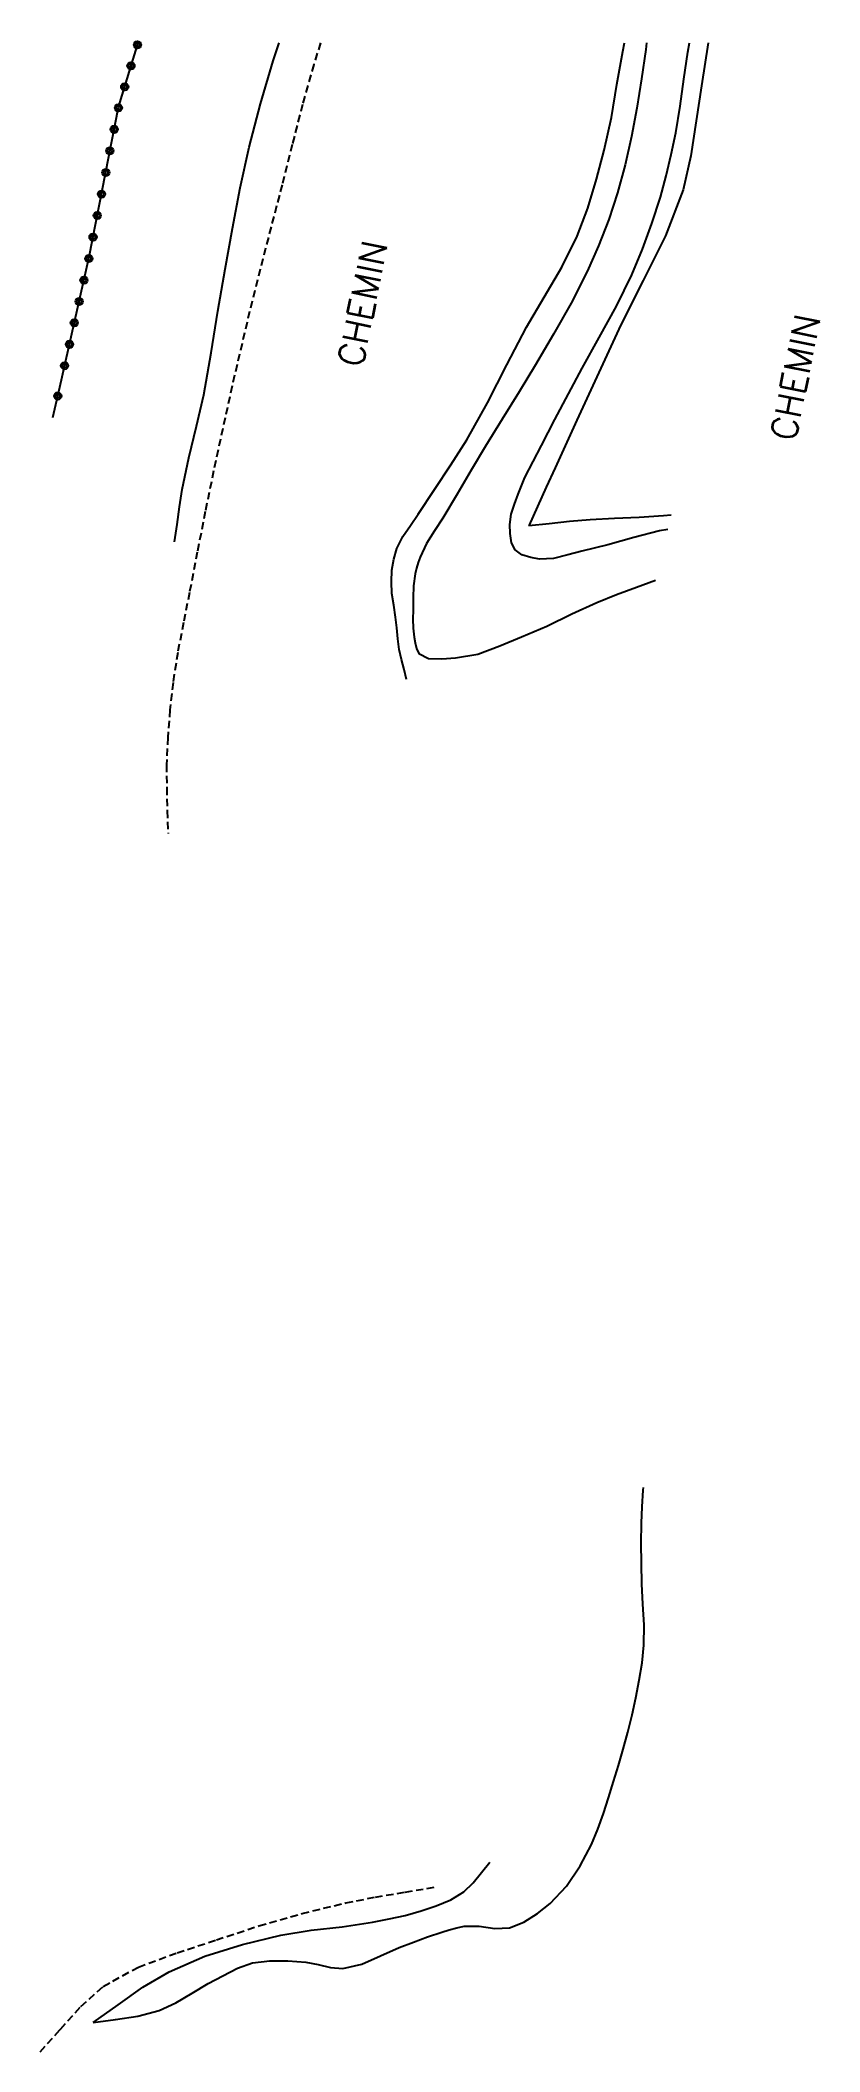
# Model space of a CAD drawing. Header units: millimetres. Extents: x 192000 to 193000, y 106000 to 107000.
# Drawn here: x 192012.7 to 192065.9, y 106862.7 to 107000.2 of the extents above; entities that cross this region are included whole.
import ezdxf

# ---------------------------------------------------------------- set-up
doc = ezdxf.new("R2010")
doc.units = ezdxf.units.MM
doc.linetypes.add('DASHED', pattern=[0.75, 0.5, -0.25])
doc.layers.get('0').update_dxf_attribs({"linetype": 'CONTINUOUS'})
for name, color, linetype in [('W0017', 7, 'CONTINUOUS'), ('W0070', 7, 'DASHED'), ('W0200', 2, 'CONTINUOUS'), ('W0201', 7, 'CONTINUOUS'), ('W0211', 2, 'CONTINUOUS'), ('W0214', 2, 'CONTINUOUS'), ('W0323', 7, 'CONTINUOUS'), ('W0989', 7, 'CONTINUOUS')]:
    doc.layers.add(name, color=color, linetype=linetype)
doc.styles.get("Standard").update_dxf_attribs({"font": 'romans.shx', "width": 0.85})

msp = doc.modelspace()

# ---------------------------------------------------------------- texts
at = {"layer": 'W0989'}
for p in [(192034.66, 106977.76), (192064.21, 106972.72)]:
    msp.add_text('CHEMIN', height=1.75, rotation=78.4965, dxfattribs=at).set_placement(p)

# ---------------------------------------------------------------- blocks, each defined once
blk = doc.blocks.new('t323o')
at = {"color": 0, "linetype": 'Continuous'}
for radius in [0.25, 0.15]:
    blk.add_circle((0, 0), radius, dxfattribs=at)

# ---------------------------------------------------------------- linework, layer by layer
at = {"layer": 'W0017'}
for points in [[(192054.06, 107000), (192054, 106999.55), (192053.72, 106997.54), (192053.39, 106995.54), (192053.02, 106993.6), (192052.6, 106991.66), (192052.08, 106989.76), (192051.48, 106987.93), (192050.78, 106986.13), (192050.01, 106984.37), (192048.92, 106982.21), (192047.71, 106980.1), (192046.48, 106978.01), (192045.36, 106976.15), (192044.21, 106974.3), (192043.07, 106972.45), (192042.09, 106970.81), (192041.12, 106969.17), (192040.14, 106967.52)], [(192055.51, 106966.75), (192054.95, 106966.65), (192053.18, 106966.21), (192051.42, 106965.71), (192049.64, 106965.27), (192048.68, 106965.01), (192047.71, 106964.76), (192046.76, 106964.72), (192046.15, 106964.84), (192045.54, 106965.03), (192045.09, 106965.35), (192044.84, 106965.85), (192044.74, 106966.47), (192044.73, 106967.1), (192044.82, 106967.8), (192045.04, 106968.49), (192045.29, 106969.17), (192045.76, 106970.3), (192046.32, 106971.4), (192046.89, 106972.49), (192047.8, 106974.26), (192048.74, 106976.01), (192049.67, 106977.77), (192050.83, 106979.88), (192052, 106982), (192053.05, 106984.16), (192053.78, 106985.9), (192054.43, 106987.66), (192055.01, 106989.46), (192055.4, 106990.91), (192055.75, 106992.38), (192056.06, 106993.85), (192056.36, 106995.68), (192056.61, 106997.53), (192056.88, 106999.37), (192056.99, 107000)], [(192040.14, 106967.52), (192039.59, 106966.66), (192039.04, 106965.79), (192038.6, 106964.87), (192038.47, 106964.49), (192038.36, 106964.1), (192038.27, 106963.71), (192038.15, 106962.9), (192038.12, 106962.08), (192038.12, 106961.26), (192038.11, 106960.63), (192038.12, 106960.01), (192038.19, 106959.4), (192038.27, 106959), (192038.36, 106958.61), (192038.52, 106958.28), (192039.17, 106957.94), (192040.09, 106957.92), (192041.01, 106957.97), (192042.54, 106958.24), (192044.04, 106958.8), (192045.52, 106959.41), (192047.25, 106960.15), (192048.95, 106960.98), (192050.66, 106961.76), (192052.01, 106962.3), (192053.37, 106962.82), (192054.67, 106963.29)]]:
    msp.add_lwpolyline(points, dxfattribs=at)
at = {"layer": 'W0070'}
for points in [[(192031.81, 107000), (192031.34, 106998.53), (192030.57, 106995.8), (192029.87, 106993.06), (192029.18, 106990.31), (192028.43, 106987.43), (192027.68, 106984.54), (192026.96, 106981.65), (192026.1, 106978.02), (192025.28, 106974.39), (192024.5, 106970.75), (192023.93, 106967.98), (192023.39, 106965.21), (192022.85, 106962.44), (192022.45, 106960.39), (192022.05, 106958.35), (192021.73, 106956.29), (192021.52, 106954.42), (192021.37, 106952.54), (192021.29, 106950.66), (192021.3, 106949.1), (192021.34, 106947.53), (192021.39, 106945.97)], [(192014, 106864.23), (192014.05, 106864.29), (192015.44, 106865.84), (192016.97, 106867.2), (192019.37, 106868.53), (192022.01, 106869.5), (192024.69, 106870.38), (192027.6, 106871.34), (192030.55, 106872.19), (192033.53, 106872.91), (192035.55, 106873.31), (192037.58, 106873.65), (192039.62, 106873.99)], [(192012.67, 106862.74), (192014, 106864.23)]]:
    msp.add_lwpolyline(points, dxfattribs=at)
at = {"layer": 'W0200'}
msp.add_lwpolyline([(192055.75, 106967.73), (192055.22, 106967.68), (192053.55, 106967.58), (192051.87, 106967.51), (192050.2, 106967.41), (192048.8, 106967.29), (192047.41, 106967.14), (192046.02, 106967)], dxfattribs=at)
at = {"layer": 'W0201'}
msp.add_lwpolyline([(192058.26, 107000), (192057.8, 106997.07), (192057.44, 106994.68), (192057.09, 106992.29), (192056.57, 106989.95), (192055.36, 106986.81), (192053.83, 106983.77), (192052.3, 106980.73), (192050.8, 106977.48), (192049.3, 106974.22), (192047.81, 106970.96), (192047.21, 106969.64), (192046.62, 106968.32), (192046.02, 106967)], dxfattribs=at)
at = {"layer": 'W0211'}
for points in [[(192021.84, 106965.9), (192022.01, 106967.09), (192022.17, 106968.29), (192022.36, 106969.48), (192022.82, 106971.64), (192023.34, 106973.8), (192023.83, 106975.96), (192024.34, 106978.81), (192024.8, 106981.67), (192025.29, 106984.53), (192025.79, 106987.32), (192026.32, 106990.1), (192026.93, 106992.87), (192027.71, 106995.83), (192028.57, 106998.78), (192028.98, 107000)], [(192037.67, 106956.5), (192037.5, 106957.18), (192037.32, 106957.86), (192037.17, 106958.55), (192037.07, 106959.29), (192037, 106960.03), (192036.93, 106960.77), (192036.81, 106961.58), (192036.68, 106962.38), (192036.64, 106963.18), (192036.68, 106963.96), (192036.8, 106964.73), (192037.01, 106965.46), (192037.41, 106966.27), (192037.94, 106967.03), (192038.47, 106967.79), (192039.58, 106969.48), (192040.7, 106971.16), (192041.79, 106972.87), (192043.2, 106975.4), (192044.53, 106977.99), (192045.87, 106980.57), (192047.06, 106982.62), (192048.27, 106984.68), (192049.32, 106986.8), (192050.04, 106988.71), (192050.64, 106990.68), (192051.17, 106992.67), (192051.66, 106994.9), (192052.04, 106997.15), (192052.44, 106999.4), (192052.56, 107000)], [(192016.27, 106864.73), (192017.8, 106864.95), (192019.32, 106865.16), (192020.79, 106865.55), (192021.93, 106866.09), (192023.04, 106866.75), (192024.14, 106867.4), (192025.14, 106867.92), (192026.14, 106868.44), (192027.16, 106868.81), (192028.35, 106868.96), (192029.57, 106868.95), (192030.79, 106868.85), (192031.64, 106868.7), (192032.49, 106868.5), (192033.33, 106868.42), (192034.63, 106868.72), (192035.9, 106869.3), (192037.17, 106869.87), (192038.14, 106870.23), (192039.11, 106870.59), (192040.09, 106870.91), (192040.59, 106871.06), (192041.1, 106871.21), (192041.61, 106871.32), (192042.64, 106871.31), (192043.69, 106871.16), (192044.7, 106871.21), (192045.68, 106871.6), (192046.62, 106872.19), (192047.48, 106872.87), (192048.59, 106874.05), (192049.52, 106875.44), (192050.3, 106876.9), (192050.74, 106877.94), (192051.11, 106879.01), (192051.46, 106880.09), (192051.81, 106881.2), (192052.15, 106882.3), (192052.46, 106883.42), (192052.78, 106884.58), (192053.07, 106885.76), (192053.33, 106886.93), (192053.56, 106888.12), (192053.76, 106889.32), (192053.88, 106890.52), (192053.89, 106891.92), (192053.8, 106893.32), (192053.73, 106894.72), (192053.71, 106896.1), (192053.69, 106897.48), (192053.72, 106898.86), (192053.76, 106899.98), (192053.83, 106901.1), (192053.86, 106901.3)]]:
    msp.add_lwpolyline(points, dxfattribs=at)
at = {"layer": 'W0214'}
msp.add_lwpolyline([(192016.27, 106864.73), (192017.98, 106865.94), (192019.68, 106867.15), (192021.46, 106868.21), (192023.91, 106869.26), (192026.47, 106870.06), (192029.08, 106870.7), (192031.16, 106871.04), (192033.27, 106871.28), (192035.36, 106871.6), (192036.48, 106871.82), (192037.59, 106872.06), (192038.68, 106872.37), (192039.7, 106872.71), (192040.69, 106873.12), (192041.58, 106873.66), (192042.22, 106874.27), (192042.79, 106874.98), (192043.35, 106875.69)], dxfattribs=at)
at = {"layer": 'W0323'}
for points in [[(192014, 106976.48), (192016.01, 106985.38), (192018.01, 106995.61), (192019.34, 107000)], [(192013.53, 106974.4), (192014, 106976.48)]]:
    msp.add_lwpolyline(points, dxfattribs=at)

# ---------------------------------------------------------------- block references
for p, rotation in [((192019.3, 106999.87), 73.2255280318944), ((192018.86, 106998.43), 73.2255280318944), ((192018.43, 106997), 73.2255280318944), ((192018, 106995.56), 78.90458478527707), ((192017.71, 106994.09), 78.90458478527707), ((192017.42, 106992.62), 78.90458478527707), ((192017.14, 106991.14), 78.90458478527707), ((192016.85, 106989.67), 78.90458478527707), ((192016.56, 106988.2), 78.90458478527707), ((192016.27, 106986.73), 78.90458478527707), ((192015.98, 106985.26), 77.30705852928396), ((192015.65, 106983.79), 77.30705852928396), ((192015.32, 106982.33), 77.30705852928396), ((192014.99, 106980.87), 77.30705852928396), ((192014.66, 106979.4), 77.30705852928396), ((192014.33, 106977.94), 77.30705852928396), ((192013.86, 106975.87), 77.30449073297432)]:
    msp.add_blockref('t323o', p, dxfattribs=dict(at, rotation=rotation))

msp.set_redraw_order([(e.dxf.handle, doc.entitydb.next_handle()) for e in msp.query("TEXT MTEXT ATTDEF DIMENSION ARC_DIMENSION")])  # texts and dimensions are drawn at this point

doc.saveas('drawing.dxf')
